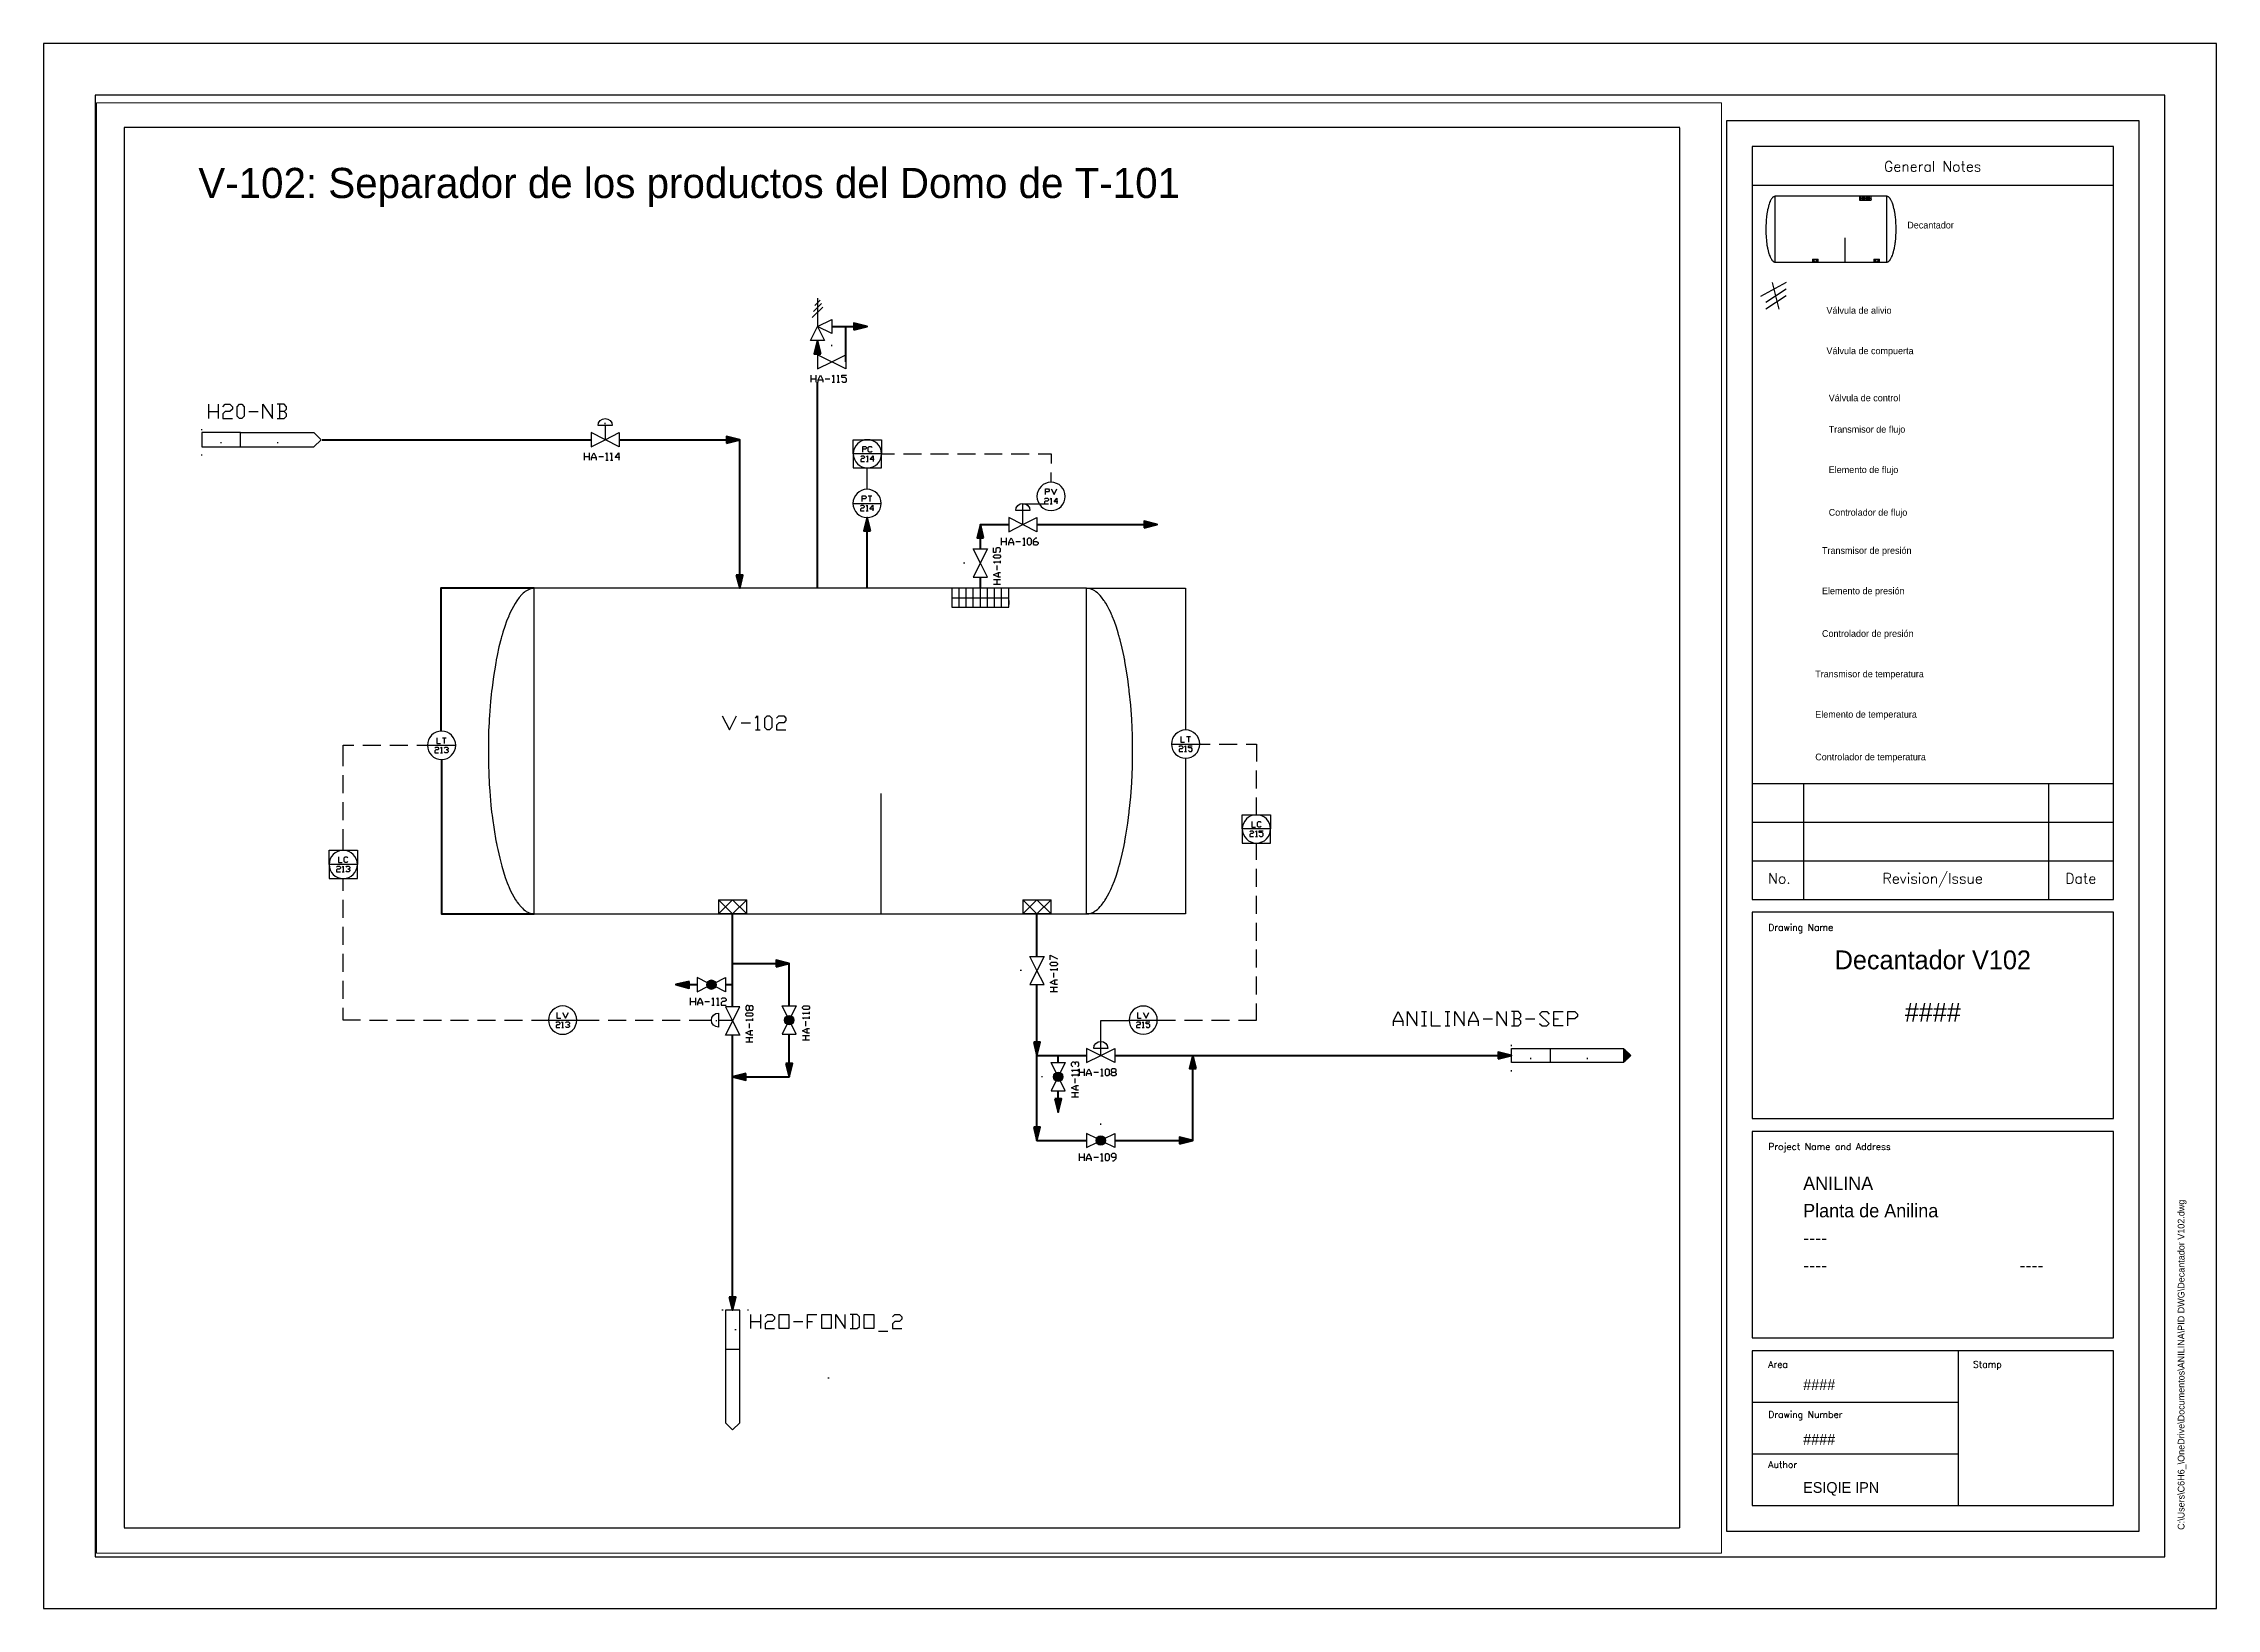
# Paper-space layout 'PID ISO A1 Title Block' of a CAD drawing. Header units: millimetres. Extents: x 0 to 807, y 0 to 581.
# The model-space entities are those that its viewports show. They can reach past a viewport. Long polylines and large blocks are cut down to what shows.
import ezdxf
from ezdxf.enums import TextEntityAlignment as Align

# ---------------------------------------------------------------- set-up
doc = ezdxf.new("R2010")
doc.units = ezdxf.units.MM
doc.linetypes.add('HIDDEN2', pattern=[0.1875, 0.125, -0.0625])
doc.layers.add('no plot', color=41, linetype='HIDDEN2', plot=False)
for name, color, linetype in [('PDF_Geometry', 7, 'Continuous'), ('PDF_Solid Fills', 7, 'Continuous'), ('Title Block', 7, 'Continuous')]:
    doc.layers.add(name, color=color, linetype=linetype)
doc.styles.add('Roman', font='romans')

psp = doc.layouts.new('PID ISO A1 Title Block')

# ---------------------------------------------------------------- texts
at = {"attachment_point": 1}
for s, width, gutter_width, insert, char_height in [('V-102: Separador de los productos del Domo de T-101', 839.5981, 55.97, (57.5, 535), 11.1946), ('Decantador', 62.9616, 12.5, (692, 515), 2.5), ('Válvula de alivio', 62.9616, 12.5, (662, 483.33), 2.5), ('Válvula de compuerta', 62.9616, 12.5, (662, 468.33), 2.5), ('Válvula de control', 62.9616, 12.5, (662.83, 450.83), 2.5), ('Transmisor de flujo', 62.9616, 12.5, (662.83, 439.17), 2.5), ('Elemento de flujo', 62.9616, 12.5, (662.83, 424.17), 2.5), ('Controlador de flujo', 62.9616, 12.5, (662.83, 408.33), 2.5), ('Transmisor de presión', 62.9616, 12.5, (660.33, 394.17), 2.5), ('Elemento de presión', 62.9616, 12.5, (660.33, 379.17), 2.5), ('Controlador de presión', 62.9616, 12.5, (660.33, 363.33), 2.5), ('Transmisor de temperatura', 62.9616, 12.5, (657.83, 348.33), 2.5), ('Elemento de temperatura', 62.9616, 12.5, (657.83, 333.33), 2.5), ('Controlador de temperatura', 62.9616, 12.5, (657.83, 317.5), 2.5)]:
    psp.add_mtext_dynamic_manual_height_columns(s, width=width, gutter_width=gutter_width, heights=[0], dxfattribs=dict(at, insert=insert, char_height=char_height))
at = {"insert": (792.43, 29.21), "char_height": 2.5, "attachment_point": 1, "rotation": 90}
psp.add_mtext('C:\\\\Users\\\\C6H6_\\\\OneDrive\\\\Documentos\\\\ANILINA\\\\PID DWG\\\\Decantador V102.dwg', dxfattribs=at)
at = {"layer": 'Title Block'}
for s, insert, char_height, attachment_point in [('Decantador V102', (701.49, 244.39), 7, 2), ('ANILINA', (653.34, 160.41), 5, 1), ('Planta de Anilina', (653.34, 150.28), 5, 1), ('----', (653.34, 140.16), 5, 1), ('----', (653.34, 130.03), 5, 1), ('----', (733.69, 130.03), 5, 1), ('####', (653.34, 85.11), 4, 1), ('####', (653.34, 64.85), 4, 1), ('ESIQIE IPN', (653.34, 46.96), 4, 1)]:
    psp.add_mtext(s, dxfattribs=dict(at, insert=insert, char_height=char_height, attachment_point=attachment_point))
at = {"layer": 'Title Block', "insert": (701.49, 224.96), "char_height": 7, "width": 88.204, "attachment_point": 2}
psp.add_mtext('####', dxfattribs=at)

msp = doc.modelspace()

# ---------------------------------------------------------------- blocks, each defined once
blk = doc.blocks.new('PID ISO A1 titleblock')
for p, q in [((806.83, 581.21), (0, 581.21)), ((0, 581.21), (0, 0)), ((806.83, 0), (806.83, 581.21)), ((787.68, 562.06), (19.15, 562.06)), ((19.15, 562.06), (19.15, 19.15)), ((787.68, 19.15), (787.68, 562.06)), ((778.1, 552.48), (624.89, 552.48)), ((624.89, 552.48), (624.89, 28.73)), ((778.1, 28.73), (778.1, 552.48)), ((768.52, 542.91), (634.46, 542.91)), ((634.46, 542.91), (634.46, 263.33)), ((768.52, 263.33), (768.52, 542.91)), ((634.46, 528.54), (768.52, 528.54)), ((634.46, 306.43), (768.52, 306.43)), ((653.61, 263.33), (653.61, 306.43)), ((744.58, 263.33), (744.58, 306.43)), ((634.46, 292.06), (768.52, 292.06)), ((634.46, 277.7), (768.52, 277.7)), ((634.46, 263.33), (768.52, 263.33)), ((768.52, 258.55), (634.46, 258.55)), ((634.46, 258.55), (634.46, 181.94)), ((768.52, 181.94), (768.52, 258.55)), ((634.46, 181.94), (768.52, 181.94)), ((768.52, 177.15), (634.46, 177.15)), ((634.46, 177.15), (634.46, 100.55)), ((768.52, 100.55), (768.52, 177.15)), ((634.46, 100.55), (768.52, 100.55)), ((768.52, 95.76), (634.46, 95.76)), ((634.46, 95.76), (634.46, 38.3)), ((711.07, 38.3), (711.07, 95.76)), ((768.52, 38.3), (768.52, 95.76)), ((634.46, 76.61), (711.07, 76.61)), ((634.46, 57.45), (711.07, 57.45)), ((634.46, 38.3), (768.52, 38.3)), ((624.89, 28.73), (778.1, 28.73)), ((19.15, 19.15), (787.68, 19.15)), ((0, 0), (806.83, 0))]:
    blk.add_line(p, q)
at = {"style": 'Roman'}
for s, height, p in [('General Notes', 3.8303, (701.43, 535.55)), ('No.', 3.83, (644.56, 271.13)), ('Revision/Issue', 3.8303, (701.43, 271.13)), ('Date', 3.83, (756.41, 271.13))]:
    blk.add_text(s, height=height, dxfattribs=at).set_placement(p, align=Align.MIDDLE_CENTER)
for s, height, p in [('Drawing Name', 2.4897, (640.42, 251.69)), ('Project Name and Address', 2.4897, (640.42, 170.3)), ('Area', 2.49, (640.42, 89.42)), ('Stamp', 2.49, (716.43, 89.42)), ('Drawing Number', 2.4897, (640.42, 70.82)), ('Author', 2.49, (640.42, 52.21))]:
    blk.add_text(s, height=height, dxfattribs=at).set_placement(p)

# ---------------------------------------------------------------- linework, layer by layer
at = {"layer": 'no plot'}
msp.add_lwpolyline([(0, 0), (577.5, 0), (577.5, 520), (0, 520)], close=True, dxfattribs=at)
at = {"layer": 'PDF_Geometry', "color": 6, "lineweight": 25}
for points in [[(257.38, 456.63), (257.38, 446.13), (262.68, 448.76), (262.68, 443.5), (257.38, 446.13), (260.01, 440.88), (254.75, 440.88), (257.38, 446.13)], [(259.38, 453.34), (255.42, 449.38)], [(258.89, 454.63), (255.91, 451.65)], [(258.4, 455.88), (256.4, 453.87)], [(273.45, 397.75), (273.8, 398.11), (274.52, 398.11), (274.87, 397.75), (274.87, 397.44), (274.52, 397.08), (273.8, 397.08), (273.45, 396.73), (273.45, 396.01), (274.87, 396.01)], [(274.16, 399.49), (274.16, 401.58), (275.23, 401.58), (275.58, 401.22), (275.58, 400.91), (275.23, 400.55), (274.16, 400.55)], [(275.58, 397.75), (275.94, 398.11), (275.94, 396.01)], [(275.58, 396.01), (276.25, 396.01)], [(277.68, 399.84), (277.32, 399.49), (276.61, 399.49), (276.25, 399.84), (276.25, 401.22), (276.61, 401.58), (277.32, 401.58), (277.68, 401.22)], [(278.39, 396.73), (276.96, 396.73), (278.03, 398.11), (278.03, 396.01)], [(289.29, 398.82), (295.97, 398.82)], [(299.31, 398.82), (305.98, 398.82)], [(309.32, 398.82), (316, 398.82)], [(319.34, 398.82), (326.01, 398.82)], [(329.35, 398.82), (336.03, 398.82)], [(339.36, 398.82), (344.13, 398.82), (344.13, 395.21)], [(275.81, 385.64), (275.81, 393.57)], [(344.13, 388.27), (344.13, 391.87)], [(273.36, 379.37), (273.71, 379.72), (274.38, 379.72), (274.74, 379.37), (274.74, 379.01), (274.38, 378.66), (273.71, 378.66), (273.36, 378.3), (273.36, 377.63), (274.74, 377.63)], [(274.03, 381.1), (274.03, 383.2), (275.09, 383.2), (275.45, 382.84), (275.45, 382.48), (275.09, 382.13), (274.03, 382.13)], [(275.45, 379.37), (275.81, 379.72), (275.81, 377.63)], [(276.16, 383.2), (277.54, 383.2)], [(276.83, 383.2), (276.83, 381.1)], [(278.25, 378.3), (276.83, 378.3), (277.9, 379.72), (277.9, 377.63)], [(333.62, 372.51), (333.62, 380.26), (342.04, 380.26)], [(341.68, 381.99), (342.04, 382.35), (342.75, 382.35), (343.1, 381.99), (343.1, 381.64), (342.75, 381.28), (342.04, 381.28), (341.68, 380.93), (341.68, 380.26), (343.1, 380.26)], [(342.04, 383.73), (342.04, 385.82), (343.1, 385.82), (343.46, 385.46), (343.46, 385.11), (343.1, 384.75), (342.04, 384.75)], [(343.77, 381.99), (344.13, 382.35), (344.13, 380.26)], [(343.77, 380.26), (344.48, 380.26)], [(344.13, 385.82), (345.2, 383.73), (346.26, 385.82)], [(346.58, 380.93), (345.2, 380.93), (346.26, 382.35), (346.26, 380.26)], [(275.45, 377.63), (276.16, 377.63)], [(357.3, 348.88), (394.07, 348.88), (394.07, 296.31)], [(81.3, 282.78), (81.3, 290.57), (85.22, 290.57)], [(88.56, 290.57), (95.24, 290.57)], [(98.57, 290.57), (105.25, 290.57)], [(116.02, 293.33), (116.02, 291.24), (117.45, 291.24)], [(118.16, 293.33), (119.54, 293.33)], [(118.83, 293.33), (118.83, 291.24)], [(392.33, 293.82), (392.33, 291.73), (393.71, 291.73)], [(394.42, 293.82), (395.85, 293.82)], [(395.13, 293.82), (395.13, 291.73)], [(406.53, 291.02), (413.2, 291.02)], [(416.54, 291.02), (420.37, 291.02), (420.37, 284.56)], [(115.35, 289.5), (115.71, 289.86), (116.38, 289.86), (116.73, 289.5), (116.73, 289.19), (116.38, 288.84), (115.71, 288.84), (115.35, 288.48), (115.35, 287.77), (116.73, 287.77)], [(117.45, 289.5), (117.8, 289.86), (117.8, 287.77)], [(117.45, 287.77), (118.16, 287.77)], [(118.83, 289.5), (119.18, 289.86), (119.89, 289.86), (120.25, 289.5), (120.25, 289.19), (119.89, 288.84), (119.54, 288.84)], [(119.89, 288.84), (120.25, 288.48), (120.25, 288.12), (119.89, 287.77), (119.18, 287.77), (118.83, 288.12)], [(394.07, 285.77), (394.07, 227.95), (357.3, 227.95)], [(391.62, 289.99), (391.97, 290.35), (392.69, 290.35), (393.04, 289.99), (393.04, 289.64), (392.69, 289.28), (391.97, 289.28), (391.62, 288.97), (391.62, 288.26), (393.04, 288.26)], [(393.71, 289.99), (394.07, 290.35), (394.07, 288.26)], [(393.71, 288.26), (394.42, 288.26)], [(395.13, 288.61), (395.49, 288.26), (396.2, 288.26), (396.51, 288.61), (396.51, 289.28), (396.2, 289.64), (395.13, 289.64), (395.13, 290.35), (396.51, 290.35)], [(81.3, 272.77), (81.3, 279.45)], [(420.37, 274.55), (420.37, 281.23)], [(81.3, 262.76), (81.3, 269.43)], [(420.37, 264.76), (420.37, 271.21)], [(81.3, 251.63), (81.3, 259.42)], [(417.92, 258.48), (418.28, 258.79), (418.95, 258.79), (419.3, 258.48), (419.3, 258.13), (418.95, 257.77), (418.28, 257.77), (417.92, 257.41), (417.92, 256.7), (419.3, 256.7)], [(418.59, 262.27), (418.59, 260.17), (420.01, 260.17)], [(420.01, 258.48), (420.37, 258.79), (420.37, 256.7)], [(422.11, 260.53), (421.75, 260.17), (421.08, 260.17), (420.73, 260.53), (420.73, 261.91), (421.08, 262.27), (421.75, 262.27), (422.11, 261.91)], [(421.39, 257.06), (421.75, 256.7), (422.46, 256.7), (422.82, 257.06), (422.82, 257.77), (422.46, 258.13), (421.39, 258.13), (421.39, 258.79), (422.82, 258.79)], [(420.01, 256.7), (420.73, 256.7)], [(420.37, 248.07), (420.37, 254.25)], [(78.86, 245.31), (79.21, 245.66), (79.88, 245.66), (80.24, 245.31), (80.24, 244.95), (79.88, 244.6), (79.21, 244.6), (78.86, 244.28), (78.86, 243.57), (80.24, 243.57)], [(79.52, 249.14), (79.52, 247.04), (80.95, 247.04)], [(80.95, 245.31), (81.3, 245.66), (81.3, 243.57)], [(80.95, 243.57), (81.66, 243.57)], [(83.04, 247.4), (82.68, 247.04), (81.97, 247.04), (81.66, 247.4), (81.66, 248.78), (81.97, 249.14), (82.68, 249.14), (83.04, 248.78)], [(82.33, 245.31), (82.68, 245.66), (83.4, 245.66), (83.75, 245.31), (83.75, 244.95), (83.4, 244.6), (83.04, 244.6)], [(83.4, 244.6), (83.75, 244.28), (83.75, 243.93), (83.4, 243.57), (82.68, 243.57), (82.33, 243.93)], [(420.37, 238.05), (420.37, 244.73)], [(81.3, 236.5), (81.3, 241.08)], [(420.37, 228.04), (420.37, 234.71)], [(81.3, 226.48), (81.3, 233.16)], [(81.3, 216.47), (81.3, 223.14)], [(420.37, 218.02), (420.37, 224.7)], [(81.3, 206.45), (81.3, 213.13)], [(420.37, 208.01), (420.37, 214.69)], [(81.3, 196.44), (81.3, 203.11)], [(420.37, 198), (420.37, 204.67)], [(420.37, 188.51), (420.37, 194.66)], [(87.71, 188.51), (81.3, 188.51), (81.3, 193.1)], [(91.05, 188.51), (97.73, 188.51)], [(101.07, 188.51), (107.74, 188.51)], [(111.08, 188.51), (117.76, 188.51)], [(121.1, 188.51), (127.77, 188.51)], [(131.11, 188.51), (137.79, 188.51)], [(141.12, 188.51), (147.8, 188.51)], [(151.14, 188.51), (157.5, 188.51), (168.05, 188.51)], [(160.31, 187.49), (160.66, 187.85), (161.38, 187.85), (161.73, 187.49), (161.73, 187.14), (161.38, 186.78), (160.66, 186.78), (160.31, 186.42), (160.31, 185.76), (161.73, 185.76)], [(160.66, 191.32), (160.66, 189.23), (162.09, 189.23)], [(162.44, 187.49), (162.76, 187.85), (162.76, 185.76)], [(162.44, 185.76), (163.11, 185.76)], [(162.76, 191.32), (163.82, 189.23), (164.89, 191.32)], [(163.82, 187.49), (164.18, 187.85), (164.89, 187.85), (165.25, 187.49), (165.25, 187.14), (164.89, 186.78), (164.54, 186.78)], [(164.89, 186.78), (165.25, 186.42), (165.25, 186.11), (164.89, 185.76), (164.18, 185.76), (163.82, 186.11)], [(168.05, 188.51), (176.33, 188.51)], [(179.67, 188.51), (186.34, 188.51)], [(189.68, 188.51), (196.36, 188.51)], [(199.7, 188.51), (206.37, 188.51)], [(209.71, 188.51), (217.99, 188.51)], [(362.55, 175.38), (362.55, 188.38), (373.06, 188.38)], [(375.86, 187.49), (376.22, 187.85), (376.89, 187.85), (377.24, 187.49), (377.24, 187.14), (376.89, 186.78), (376.22, 186.78), (375.86, 186.42), (375.86, 185.76), (377.24, 185.76)], [(376.22, 191.32), (376.22, 189.23), (377.6, 189.23)], [(377.95, 187.49), (378.31, 187.85), (378.31, 185.76)], [(377.95, 185.76), (378.67, 185.76)], [(378.31, 191.32), (379.38, 189.23), (380.4, 191.32)], [(379.38, 186.11), (379.69, 185.76), (380.4, 185.76), (380.76, 186.11), (380.76, 186.78), (380.4, 187.14), (379.38, 187.14), (379.38, 187.85), (380.76, 187.85)], [(393.62, 188.51), (400.3, 188.51)], [(403.64, 188.51), (410.31, 188.51)], [(413.65, 188.51), (420.37, 188.51)]]:
    msp.add_lwpolyline(points, dxfattribs=at)
at = {"layer": 'PDF_Geometry', "color": 150, "lineweight": 50, "true_color": 0x007fff}
for points in [[(262.68, 446.13), (270.91, 446.13)], [(267.93, 432.96), (267.93, 446.13)], [(257.38, 348.88), (257.38, 425.43)], [(73.43, 404.07), (173.3, 404.07)], [(183.81, 404.07), (223.6, 404.07)], [(228.49, 353.73), (228.49, 404.07)], [(317.87, 372.51), (328.37, 372.51)], [(338.88, 372.51), (378.67, 372.51)], [(275.81, 348.88), (275.81, 370.24)], [(317.87, 363.52), (317.87, 367.62)], [(317.87, 348.88), (317.87, 352.97)], [(225.87, 193.46), (225.87, 227.95)], [(338.88, 212.19), (338.88, 227.95)], [(225.87, 209.57), (241.98, 209.57)], [(246.88, 193.77), (246.88, 209.57)], [(209.71, 201.69), (212.74, 201.69)], [(223.24, 201.69), (225.87, 201.69)], [(338.88, 180.28), (338.88, 201.69)], [(225.87, 85.66), (225.87, 182.95)], [(246.88, 172.4), (246.88, 183.26)], [(338.88, 148.72), (338.88, 175.38)], [(338.88, 175.38), (357.3, 175.38)], [(346.75, 172.76), (346.75, 175.38)], [(367.81, 175.38), (510.1, 175.38)], [(396.69, 143.83), (396.69, 170.49)], [(230.76, 167.51), (246.88, 167.51)], [(346.75, 159.23), (346.75, 162.25)], [(338.88, 143.83), (357.3, 143.83)], [(367.81, 143.83), (391.84, 143.83)]]:
    msp.add_lwpolyline(points, dxfattribs=at)
at = {"layer": 'PDF_Geometry', "lineweight": 50}
for points in [[(270.91, 444.88), (275.81, 446.13), (270.91, 447.33)], [(258.63, 435.98), (257.38, 440.88), (256.18, 435.98)], [(223.6, 402.82), (228.49, 404.07), (223.6, 405.27)], [(319.07, 367.62), (317.87, 372.51), (316.62, 367.62)], [(378.67, 371.31), (383.56, 372.51), (378.67, 373.76)], [(227.25, 353.73), (228.49, 348.88), (229.7, 353.73)], [(241.98, 208.32), (246.88, 209.57), (241.98, 210.77)], [(209.71, 202.89), (204.82, 201.69), (209.71, 200.44)], [(337.67, 180.28), (338.88, 175.38), (340.12, 180.28)], [(245.67, 172.4), (246.88, 167.51), (248.12, 172.4)], [(397.94, 170.49), (396.69, 175.38), (395.49, 170.49)], [(510.1, 174.18), (515, 175.38), (510.1, 176.59)], [(230.76, 168.71), (225.87, 167.51), (230.76, 166.26)], [(345.55, 159.23), (346.75, 154.38), (348, 159.23)], [(337.67, 148.72), (338.88, 143.83), (340.12, 148.72)], [(391.84, 142.63), (396.69, 143.83), (391.84, 145.07)], [(224.62, 85.66), (225.87, 80.76), (227.07, 85.66)]]:
    msp.add_lwpolyline(points, close=True, dxfattribs=at)
at = {"layer": 'PDF_Geometry', "lineweight": 25}
for points in [[(262.68, 438.79), (262.68, 439.23)], [(254.98, 425.43), (254.98, 428.06)], [(256.76, 428.06), (256.76, 425.43)], [(257.6, 425.43), (257.6, 426.28), (258.49, 428.06), (259.38, 426.28), (259.38, 425.43)], [(262.85, 427.61), (263.3, 428.06), (263.3, 425.43)], [(264.64, 427.61), (265.08, 428.06), (265.08, 425.43)], [(266.37, 425.83), (266.82, 425.43), (267.71, 425.43), (268.15, 425.83), (268.15, 426.72), (267.71, 427.17), (266.37, 427.17), (266.37, 428.06), (268.15, 428.06)], [(254.98, 426.72), (256.76, 426.72)], [(257.6, 426.28), (259.38, 426.28)], [(260.23, 426.72), (262.01, 426.72)], [(262.85, 425.43), (263.74, 425.43)], [(264.64, 425.43), (265.53, 425.43)], [(31.37, 411.95), (31.37, 417.2)], [(31.37, 414.57), (34.84, 414.57)], [(34.84, 417.2), (34.84, 411.95)], [(36.62, 416.31), (37.46, 417.2), (39.24, 417.2), (40.13, 416.31), (40.13, 415.46), (39.24, 414.57), (37.46, 414.57), (36.62, 413.68), (36.62, 411.95), (40.13, 411.95)], [(46.23, 414.57), (49.75, 414.57)], [(51.48, 411.95), (51.48, 417.2), (55, 411.95), (55, 417.2)], [(59.41, 414.57), (60.25, 415.46), (60.25, 416.31), (59.41, 417.2), (56.78, 417.2)], [(56.78, 411.95), (59.41, 411.95), (60.25, 412.84), (60.25, 413.68), (59.41, 414.57), (57.63, 414.57)], [(57.63, 417.2), (57.63, 411.95)], [(28.74, 407.59), (28.74, 407.99)], [(43.16, 401.44), (70.44, 401.44), (73.07, 404.07), (70.44, 406.7)], [(43.16, 406.7), (70.44, 406.7)], [(178.56, 409.86), (178.56, 410.3)], [(178.6, 409.46), (178.56, 409.46), (178.56, 404.07)], [(28.74, 398.15), (28.74, 398.6)], [(35.95, 402.73), (35.95, 403.18)], [(56.96, 402.73), (56.96, 403.18)], [(170.9, 396.5), (170.9, 399.13)], [(170.9, 397.84), (172.64, 397.84)], [(172.64, 399.13), (172.64, 396.5)], [(173.53, 396.5), (173.53, 397.39), (174.37, 399.13), (175.26, 397.39), (175.26, 396.5)], [(173.53, 397.39), (175.26, 397.39)], [(176.15, 397.84), (177.89, 397.84)], [(178.78, 398.68), (179.22, 399.13), (179.22, 396.5)], [(178.78, 396.5), (179.62, 396.5)], [(180.51, 398.68), (180.96, 399.13), (180.96, 396.5)], [(180.51, 396.5), (181.4, 396.5)], [(184.03, 397.39), (182.25, 397.39), (183.59, 399.13), (183.59, 396.5)], [(333.62, 378.34), (333.62, 378.74)], [(333.62, 372.51), (333.62, 378.34)], [(324.99, 362.19), (325.39, 362.63), (325.39, 363.52), (324.99, 363.92), (324.1, 363.92), (323.65, 363.52), (323.65, 362.19), (322.76, 362.19), (322.76, 363.92)], [(325.75, 364.95), (325.75, 367.57)], [(325.75, 366.28), (327.48, 366.28)], [(327.48, 367.57), (327.48, 364.95)], [(328.37, 364.95), (328.37, 365.84), (329.26, 367.57), (330.11, 365.84), (330.11, 364.95)], [(328.37, 365.84), (330.11, 365.84)], [(331, 366.28), (332.73, 366.28)], [(333.62, 367.17), (334.07, 367.57), (334.07, 364.95)], [(333.62, 364.95), (334.51, 364.95)], [(337.58, 366.28), (338.88, 366.28), (339.32, 365.84), (339.32, 365.39), (338.88, 364.95), (337.99, 364.95), (337.58, 365.39), (337.58, 366.73), (338.43, 367.57), (338.88, 367.57)], [(312.04, 358.23), (311.59, 358.23)], [(323.21, 358.23), (322.76, 358.67), (325.39, 358.67)], [(324.1, 355.6), (324.1, 357.38)], [(325.39, 358.23), (325.39, 359.12)], [(152.25, 227.95), (152.25, 348.88)], [(328.37, 348.88), (307.32, 348.88)], [(307.32, 348.88), (307.32, 341.85), (328.37, 341.85), (328.37, 348.88)], [(309.99, 341.85), (309.99, 348.88)], [(312.62, 341.85), (312.62, 348.88)], [(315.24, 341.85), (315.24, 348.88)], [(317.87, 341.85), (317.87, 348.88)], [(320.49, 341.85), (320.49, 348.88)], [(325.39, 352.97), (324.54, 352.97), (322.76, 353.86), (324.54, 354.75), (325.39, 354.75)], [(322.76, 352.13), (325.39, 352.13)], [(325.39, 350.35), (322.76, 350.35)], [(323.12, 341.85), (323.12, 348.88)], [(324.1, 350.35), (324.1, 352.13)], [(324.54, 352.97), (324.54, 354.75)], [(325.75, 341.85), (325.75, 348.88)], [(357.3, 227.95), (358.15, 228.04), (359.04, 228.26), (359.88, 228.66), (360.33, 228.93), (360.51, 229.06), (360.77, 229.24), (361.31, 229.64), (361.84, 230.13), (362.33, 230.66), (362.82, 231.24), (363.76, 232.49), (363.93, 232.71), (364.11, 232.98), (364.42, 233.51), (365.09, 234.63), (365.67, 235.78), (366.29, 236.98), (366.56, 237.61), (366.69, 237.92), (366.74, 238.1), (366.83, 238.32), (367.63, 240.28), (368.34, 242.37), (369.01, 244.46), (369.32, 245.53), (369.36, 245.66), (369.41, 245.89), (369.54, 246.24), (369.72, 247.04), (370.52, 250.2), (371.23, 253.41), (371.37, 254.21), (371.46, 254.65), (371.5, 254.83), (371.54, 255.1), (371.9, 257.24), (372.61, 261.6), (372.88, 263.78), (373.01, 264.89), (373.1, 265.47), (373.15, 266.09), (373.68, 271.39), (374.04, 276.73), (374.3, 282.56), (374.35, 288.39), (374.3, 294.27), (374.04, 300.1), (373.68, 305.44), (373.15, 310.69), (373.1, 311.36), (373.01, 311.94), (372.88, 313.05), (372.61, 315.23), (371.9, 319.55), (371.54, 321.68), (371.5, 321.95), (371.46, 322.17), (371.37, 322.57), (371.23, 323.42), (370.52, 326.62), (369.72, 329.78), (369.54, 330.54), (369.41, 330.94), (369.36, 331.12), (369.32, 331.25), (369.01, 332.37), (368.34, 334.46), (367.63, 336.51), (366.83, 338.51), (366.74, 338.73), (366.69, 338.86), (366.56, 339.18), (366.29, 339.84), (365.67, 341.05), (365.09, 342.2), (364.42, 343.32), (364.11, 343.85), (363.93, 344.12), (363.76, 344.34), (362.82, 345.59), (362.33, 346.16), (361.84, 346.65), (361.31, 347.14), (360.77, 347.59), (360.51, 347.77), (360.33, 347.9), (359.88, 348.17), (359.04, 348.52), (358.15, 348.79), (357.3, 348.88)], [(307.32, 345.36), (328.37, 345.36)], [(328.37, 344.38), (328.37, 342.83)], [(222.04, 301.57), (224.67, 296.31), (227.29, 301.57)], [(229.03, 298.94), (232.54, 298.94)], [(234.32, 300.68), (235.17, 301.57), (235.17, 296.31)], [(242.2, 300.68), (243.05, 301.57), (244.83, 301.57), (245.67, 300.68), (245.67, 299.79), (244.83, 298.94), (243.05, 298.94), (242.2, 298.05), (242.2, 296.31), (245.67, 296.31)], [(234.32, 296.31), (236.06, 296.31)], [(281.06, 227.95), (281.06, 272.64)], [(220.62, 233.2), (231.12, 233.2)], [(231.12, 227.95), (225.87, 227.95), (220.62, 233.2), (220.62, 227.95), (225.87, 233.2), (231.12, 227.95), (231.12, 233.2), (225.87, 227.95)], [(225.87, 227.95), (220.62, 227.95)], [(281.06, 227.95), (281.06, 227.99)], [(333.62, 233.2), (344.13, 233.2)], [(344.13, 227.95), (338.88, 227.95), (333.62, 233.2), (333.62, 227.95), (338.88, 233.2), (344.13, 227.95), (344.13, 233.2), (338.88, 227.95)], [(338.88, 227.95), (333.62, 227.95)], [(343.82, 210.86), (343.82, 212.64), (346.44, 211.3)], [(216.79, 202.27), (212.74, 204.32), (212.74, 199.02), (216.79, 201.07)], [(219.15, 202.27), (223.24, 204.32), (223.24, 199.02), (219.15, 201.07)], [(333.09, 206.94), (332.64, 206.94)], [(344.26, 206.94), (343.82, 207.34), (346.44, 207.34)], [(346.44, 201.69), (345.55, 201.69), (343.82, 202.54), (345.55, 203.43), (346.44, 203.43)], [(345.11, 204.32), (345.11, 206.05)], [(345.55, 201.69), (345.55, 203.43)], [(346.44, 206.94), (346.44, 207.79)], [(210.29, 194.12), (210.29, 196.75)], [(210.29, 195.41), (212.07, 195.41)], [(212.07, 196.75), (212.07, 194.12)], [(212.92, 194.12), (212.92, 194.97), (213.81, 196.75), (214.7, 194.97), (214.7, 194.12)], [(212.92, 194.97), (214.7, 194.97)], [(215.54, 195.41), (217.32, 195.41)], [(218.21, 196.3), (218.61, 196.75), (218.61, 194.12)], [(218.21, 194.12), (219.06, 194.12)], [(219.95, 196.3), (220.39, 196.75), (220.39, 194.12)], [(219.95, 194.12), (220.84, 194.12)], [(221.68, 196.3), (222.13, 196.75), (223.02, 196.75), (223.46, 196.3), (223.46, 195.86), (223.02, 195.41), (222.13, 195.41), (221.68, 194.97), (221.68, 194.12), (223.46, 194.12)], [(233.43, 192.57), (232.99, 192.12), (232.54, 192.12), (232.1, 192.57), (232.1, 193.46), (231.65, 193.9), (231.21, 193.9), (230.81, 193.46), (230.81, 192.57), (231.21, 192.12), (231.65, 192.12), (232.1, 192.57)], [(232.1, 193.46), (232.54, 193.9), (232.99, 193.9), (233.43, 193.46), (233.43, 192.57)], [(246.3, 189.72), (244.25, 193.77), (249.5, 193.77), (247.45, 189.72)], [(343.82, 200.8), (346.44, 200.8)], [(346.44, 199.02), (343.82, 199.02)], [(345.11, 199.02), (345.11, 200.8)], [(220.04, 188.2), (219.64, 188.2)], [(220.62, 188.51), (220.62, 188.47), (226, 188.47)], [(231.21, 188.2), (230.81, 188.65), (233.43, 188.65)], [(232.1, 185.58), (232.1, 187.31)], [(233.43, 188.2), (233.43, 189.09)], [(246.3, 187.36), (244.25, 183.26), (249.5, 183.26), (247.45, 187.36)], [(252.26, 190.7), (251.82, 191.14), (254.44, 191.14)], [(252.26, 188.96), (251.82, 189.41), (254.44, 189.41)], [(253.11, 186.33), (253.11, 188.07)], [(254.44, 190.7), (254.44, 191.59)], [(254.44, 188.96), (254.44, 189.85)], [(471.2, 186.42), (471.2, 188.16), (472.93, 191.68), (474.67, 188.16), (474.67, 186.42)], [(471.2, 188.16), (474.67, 188.16)], [(476.45, 186.42), (476.45, 191.68), (479.97, 186.42), (479.97, 191.68)], [(481.7, 191.68), (483.44, 191.68)], [(481.7, 186.42), (483.44, 186.42)], [(482.59, 191.68), (482.59, 186.42)], [(485.22, 191.68), (485.22, 186.42), (488.69, 186.42)], [(490.47, 191.68), (492.21, 191.68)], [(490.47, 186.42), (492.21, 186.42)], [(491.32, 191.68), (491.32, 186.42)], [(493.99, 186.42), (493.99, 191.68), (497.46, 186.42), (497.46, 191.68)], [(499.24, 186.42), (499.24, 188.16), (500.98, 191.68), (502.71, 188.16), (502.71, 186.42)], [(499.24, 188.16), (502.71, 188.16)], [(504.49, 189.05), (507.96, 189.05)], [(509.74, 186.42), (509.74, 191.68), (513.26, 186.42), (513.26, 191.68)], [(517.62, 189.05), (518.51, 189.89), (518.51, 190.78), (517.62, 191.68), (515, 191.68)], [(515, 186.42), (517.62, 186.42), (518.51, 187.27), (518.51, 188.16), (517.62, 189.05), (515.89, 189.05)], [(515.89, 191.68), (515.89, 186.42)], [(520.25, 189.05), (523.76, 189.05)], [(525.5, 187.27), (526.39, 186.42), (528.13, 186.42), (529.02, 187.27), (525.5, 190.78), (526.39, 191.68), (528.13, 191.68), (529.02, 190.78)], [(534.27, 186.42), (530.75, 186.42), (530.75, 191.68), (534.27, 191.68)], [(530.75, 189.05), (532.53, 189.05)], [(536, 186.42), (536, 191.68), (538.63, 191.68), (539.52, 190.78), (539.52, 189.89), (538.63, 189.05), (536, 189.05)], [(233.43, 182.95), (232.54, 182.95), (230.81, 183.8), (232.54, 184.69), (233.43, 184.69)], [(230.81, 182.06), (233.43, 182.06)], [(233.43, 180.33), (230.81, 180.33)], [(232.1, 180.33), (232.1, 182.06)], [(232.54, 182.95), (232.54, 184.69)], [(254.44, 183.71), (253.55, 183.71), (251.82, 184.6), (253.55, 185.44), (254.44, 185.44)], [(251.82, 182.82), (254.44, 182.82)], [(254.44, 181.08), (251.82, 181.08)], [(253.11, 181.08), (253.11, 182.82)], [(253.55, 183.71), (253.55, 185.44)], [(362.55, 181.17), (362.55, 181.62)], [(515, 178.9), (515, 179.35)], [(529.46, 178.01), (529.46, 172.76)], [(556.7, 178.01), (556.7, 172.76)], [(556.97, 177.74), (556.97, 173.03)], [(346.17, 168.66), (344.13, 172.76), (349.38, 172.76), (347.38, 168.66)], [(352.14, 171.2), (351.69, 171.65), (351.69, 172.54), (352.14, 172.98), (352.58, 172.98), (353.03, 172.54), (353.03, 172.09)], [(352.14, 169.47), (351.69, 169.91), (354.32, 169.91)], [(353.03, 172.54), (353.43, 172.98), (353.87, 172.98), (354.32, 172.54), (354.32, 171.65), (353.87, 171.2)], [(354.32, 169.47), (354.32, 170.36)], [(354.63, 167.82), (354.63, 170.44)], [(356.41, 170.44), (356.41, 167.82)], [(357.3, 167.82), (357.3, 168.71), (358.15, 170.44), (359.04, 168.71), (359.04, 167.82)], [(362.55, 170), (362.95, 170.44), (362.95, 167.82)], [(366.92, 167.82), (366.47, 168.26), (366.47, 168.71), (366.92, 169.15), (367.81, 169.15), (368.25, 169.6), (368.25, 170), (367.81, 170.44), (366.92, 170.44), (366.47, 170), (366.47, 169.6), (366.92, 169.15)], [(515, 169.47), (515, 169.91)], [(522.21, 174.05), (522.21, 174.49)], [(543.26, 174.05), (543.26, 174.49)], [(557.23, 177.48), (557.23, 173.29)], [(557.5, 177.21), (557.5, 173.56)], [(557.77, 176.94), (557.77, 173.83)], [(558.03, 176.68), (558.03, 174.05)], [(558.3, 176.45), (558.3, 174.32)], [(558.57, 176.19), (558.57, 174.58)], [(558.84, 175.92), (558.84, 174.85)], [(559.06, 175.65), (559.06, 175.12)], [(340.97, 167.51), (340.52, 167.51)], [(346.17, 166.31), (344.13, 162.25), (349.38, 162.25), (347.38, 166.31)], [(352.14, 167.73), (351.69, 168.17), (354.32, 168.17)], [(354.32, 162.48), (353.43, 162.48), (351.69, 163.32), (353.43, 164.21), (354.32, 164.21)], [(351.69, 161.59), (354.32, 161.59)], [(353.03, 165.1), (353.03, 166.84)], [(353.03, 159.85), (353.03, 161.59)], [(353.43, 162.48), (353.43, 164.21)], [(354.32, 167.73), (354.32, 168.58)], [(354.63, 169.15), (356.41, 169.15)], [(357.3, 168.71), (359.04, 168.71)], [(359.93, 169.15), (361.66, 169.15)], [(362.55, 167.82), (363.4, 167.82)], [(367.81, 169.15), (368.25, 168.71), (368.25, 168.26), (367.81, 167.82), (366.92, 167.82)], [(354.32, 159.85), (351.69, 159.85)], [(361.35, 144.45), (357.3, 146.45), (357.3, 141.2), (361.35, 143.25)], [(362.55, 149.66), (362.55, 150.1)], [(363.71, 144.45), (367.81, 146.45), (367.81, 141.2), (363.71, 143.25)], [(354.63, 136.31), (354.63, 138.93)], [(354.63, 137.6), (356.41, 137.6)], [(356.41, 138.93), (356.41, 136.31)], [(357.3, 136.31), (357.3, 137.15), (358.15, 138.93), (359.04, 137.15), (359.04, 136.31)], [(359.93, 137.6), (361.66, 137.6)], [(362.55, 138.49), (362.95, 138.93), (362.95, 136.31)], [(366.92, 136.31), (367.36, 136.31), (368.25, 137.15), (368.25, 138.49), (367.81, 138.93), (366.92, 138.93), (366.47, 138.49), (366.47, 138.04), (366.92, 137.6), (368.25, 137.6)], [(357.3, 137.15), (359.04, 137.15)], [(362.55, 136.31), (363.4, 136.31)], [(222.35, 80.76), (221.91, 80.76)], [(231.79, 80.76), (231.34, 80.76)], [(227.16, 73.55), (226.71, 73.55)], [(232.68, 73.95), (232.68, 79.2)], [(232.68, 76.58), (236.19, 76.58)], [(236.19, 79.2), (236.19, 73.95)], [(237.93, 78.31), (238.82, 79.2), (240.56, 79.2), (241.45, 78.31), (241.45, 77.42), (240.56, 76.58), (238.82, 76.58), (237.93, 75.69), (237.93, 73.95), (241.45, 73.95)], [(248.43, 76.58), (251.95, 76.58)], [(253.69, 73.95), (253.69, 79.2), (257.2, 79.2)], [(253.69, 76.58), (255.47, 76.58)], [(264.23, 73.95), (264.23, 79.2), (267.71, 73.95), (267.71, 79.2)], [(269.49, 73.95), (272.11, 73.95), (273, 74.8), (273, 78.31), (272.11, 79.2), (269.49, 79.2)], [(270.33, 79.2), (270.33, 73.95)], [(279.99, 73.06), (283.51, 73.06)], [(285.24, 78.31), (286.13, 79.2), (287.87, 79.2), (288.76, 78.31), (288.76, 77.42), (287.87, 76.58), (286.13, 76.58), (285.24, 75.69), (285.24, 73.95), (288.76, 73.95)], [(223.24, 66.29), (228.49, 66.29)], [(261.72, 55.56), (261.27, 55.56)]]:
    msp.add_lwpolyline(points, dxfattribs=at)
for points in [[(262.68, 432.96), (267.93, 435.58), (267.93, 430.33), (257.38, 435.58), (257.38, 430.33)], [(42.76, 411.95), (41.87, 412.84), (41.87, 416.31), (42.76, 417.2), (43.61, 417.2), (44.5, 416.31), (44.5, 412.84), (43.61, 411.95)], [(28.74, 406.7), (28.74, 401.44), (43.16, 401.44), (43.16, 406.7)], [(178.56, 404.07), (183.81, 406.7), (183.81, 401.44), (173.3, 406.7), (173.3, 401.44)], [(333.62, 372.51), (338.88, 375.14), (338.88, 369.89), (328.37, 375.14), (328.37, 369.89)], [(317.87, 358.23), (315.24, 363.52), (320.49, 363.52), (315.24, 352.97), (320.49, 352.97)], [(335.8, 364.95), (335.36, 365.39), (335.36, 367.17), (335.8, 367.57), (336.25, 367.57), (336.69, 367.17), (336.69, 365.39), (336.25, 364.95)], [(325.39, 360.45), (324.99, 360.01), (323.21, 360.01), (322.76, 360.45), (322.76, 360.85), (323.21, 361.3), (324.99, 361.3), (325.39, 360.85)], [(140.19, 245.66), (140.81, 243.57), (141.48, 241.52), (142.19, 239.52), (142.59, 238.59), (142.77, 238.1), (142.9, 237.79), (143.44, 236.58), (144.02, 235.43), (144.64, 234.27), (145.31, 233.2), (145.62, 232.71), (145.75, 232.49), (145.89, 232.31), (146.33, 231.69), (147.31, 230.58), (147.8, 230.09), (148.29, 229.6), (148.82, 229.2), (149.05, 229.02), (149.27, 228.88), (150.07, 228.44), (150.92, 228.13), (151.81, 227.99), (152.25, 227.95), (152.3, 227.95), (152.43, 227.95), (152.74, 227.95), (153.99, 227.95), (156.43, 227.95), (161.38, 227.95), (240.07, 227.95), (318.76, 227.95), (338.43, 227.95), (348.27, 227.95), (353.21, 227.95), (355.65, 227.95), (356.86, 227.95), (357.17, 227.95), (357.26, 227.95), (357.3, 227.99), (357.3, 228.08), (357.3, 228.44), (357.3, 251.63), (357.3, 344.47), (357.3, 347.37), (357.3, 348.83), (357.3, 348.88), (357.21, 348.88), (357.03, 348.88), (356.72, 348.88), (356.14, 348.88), (354.9, 348.88), (345.06, 348.88), (325.39, 348.88), (286.04, 348.88), (207.35, 348.88), (168.01, 348.88), (158.17, 348.88), (153.23, 348.88), (152.61, 348.88), (152.3, 348.88), (152.25, 348.88), (152.21, 348.88), (152.07, 348.88), (151.23, 348.75), (150.38, 348.48), (149.54, 348.08), (149.14, 347.86), (148.91, 347.68), (148.65, 347.5), (148.16, 347.05), (147.62, 346.61), (146.64, 345.5), (145.75, 344.25), (145.09, 343.27), (144.46, 342.16), (143.84, 341.05), (143.26, 339.84), (142.99, 339.22), (142.86, 338.91), (142.82, 338.78), (142.73, 338.55), (141.97, 336.64), (141.26, 334.64), (140.59, 332.59), (140.28, 331.52), (140.19, 331.25), (140.19, 331.12), (140.1, 330.94), (139.92, 330.19), (139.12, 327.11), (138.45, 323.95), (138.14, 322.35), (138.05, 321.95), (137.96, 321.42), (137.79, 320.39), (137.07, 316.17), (136.54, 311.89), (136.45, 311.31), (136.36, 310.69), (136.23, 309.4), (136.01, 306.82), (135.61, 301.61), (135.52, 300.32), (135.43, 298.9), (135.29, 296.05), (135.2, 290.35), (135.2, 284.61), (135.38, 278.91), (135.47, 277.49), (135.52, 276.78), (135.52, 276.11), (135.69, 273.53), (136.14, 268.32), (136.41, 265.74), (136.5, 265.11), (136.54, 264.58), (136.67, 263.51), (137.3, 259.28), (138.01, 255.06), (138.05, 254.79), (138.1, 254.61), (138.19, 254.21), (138.32, 253.41), (138.68, 251.85), (139.39, 248.69)], [(238.69, 296.31), (237.8, 297.16), (237.8, 300.68), (238.69, 301.57), (239.58, 301.57), (240.42, 300.68), (240.42, 297.16), (239.58, 296.31)], [(338.88, 206.94), (336.25, 212.19), (341.5, 212.19), (336.25, 201.69), (341.5, 201.69)], [(346.44, 209.12), (346, 208.68), (344.26, 208.68), (343.82, 209.12), (343.82, 209.57), (344.26, 210.01), (346, 210.01), (346.44, 209.57)], [(254.44, 192.92), (254, 192.48), (252.26, 192.48), (251.82, 192.92), (251.82, 193.37), (252.26, 193.77), (254, 193.77), (254.44, 193.37)], [(225.87, 188.2), (228.49, 182.95), (223.24, 182.95), (228.49, 193.46), (223.24, 193.46)], [(233.43, 190.38), (232.99, 189.94), (231.21, 189.94), (230.81, 190.38), (230.81, 190.83), (231.21, 191.27), (232.99, 191.27), (233.43, 190.83)], [(362.55, 175.38), (367.81, 178.01), (367.81, 172.76), (357.3, 178.01), (357.3, 172.76)], [(515, 178.01), (529.46, 178.01), (556.7, 178.01), (559.33, 175.38), (556.7, 172.76), (529.46, 172.76), (515, 172.76)], [(364.73, 167.82), (364.29, 168.26), (364.29, 170), (364.73, 170.44), (365.18, 170.44), (365.62, 170), (365.62, 168.26), (365.18, 167.82)], [(364.73, 136.31), (364.29, 136.71), (364.29, 138.49), (364.73, 138.93), (365.18, 138.93), (365.62, 138.49), (365.62, 136.71), (365.18, 136.31)], [(223.24, 80.76), (223.24, 66.29), (223.24, 39.01), (225.87, 36.39), (228.49, 39.01), (228.49, 66.29), (228.49, 80.76)], [(243.18, 73.95), (243.18, 79.2), (246.7, 79.2), (246.7, 73.95)], [(258.98, 73.95), (258.98, 79.2), (262.45, 79.2), (262.45, 73.95)], [(274.74, 73.95), (274.74, 79.2), (278.25, 79.2), (278.25, 73.95)]]:
    msp.add_lwpolyline(points, close=True, dxfattribs=at)
for points in [[(181.18, 409.32), (175.93, 409.32, -1)], [(336.25, 377.77), (331, 377.77, -1)], [(220.62, 191.14), (220.62, 185.89, -1)], [(365.18, 178.01), (359.93, 178.01, -1)]]:
    msp.add_lwpolyline(points, format="xyb", close=True, dxfattribs=at)
at = {"layer": 'PDF_Geometry', "color": 6, "lineweight": 25}
for points in [[(270.64, 398.82), (270.64, 393.57), (281.19, 393.57), (281.19, 398.82, 1), (270.69, 398.82, 1), (281.19, 398.82), (285.95, 398.82)], [(108.59, 290.57), (112.55, 290.57), (123.05, 290.57, 1), (112.55, 290.57, 1), (123.05, 290.57)], [(388.81, 291.02, 1), (399.32, 291.02, 1), (388.81, 291.02), (399.32, 291.02), (403.19, 291.02)], [(373.06, 188.51, 1), (383.56, 188.51, 1), (373.06, 188.51), (383.56, 188.51), (390.28, 188.51)]]:
    msp.add_lwpolyline(points, format="xyb", dxfattribs=at)
for points in [[(270.64, 398.82), (270.64, 404.07), (281.19, 404.07), (281.19, 398.82)], [(415.12, 259.51), (415.12, 264.76), (425.62, 264.76), (425.62, 259.51)], [(76.05, 246.33), (76.05, 251.63), (86.56, 251.63), (86.56, 246.33)]]:
    msp.add_lwpolyline(points, close=True, dxfattribs=at)
for points in [[(349.38, 383.02, 1), (338.88, 383.02, 1)], [(270.55, 380.39), (281.06, 380.39, 1)], [(415.12, 259.51), (415.12, 254.25), (425.62, 254.25), (425.62, 259.51, 1)], [(76.05, 246.33), (76.05, 241.08), (86.56, 241.08), (86.56, 246.33, 1)], [(168.01, 188.51, 1), (157.5, 188.51, 1)]]:
    msp.add_lwpolyline(points, format="xyb", close=True, dxfattribs=at)
at = {"layer": 'PDF_Geometry', "color": 6, "lineweight": 50}
msp.add_lwpolyline([(277.01, 370.24), (275.81, 375.14), (274.56, 370.24)], close=True, dxfattribs=at)
for points in [[(152.25, 348.88), (117.58, 348.88), (117.58, 295.82)], [(117.8, 285.32), (117.8, 227.95), (152.25, 227.95)]]:
    msp.add_lwpolyline(points, dxfattribs=at)
at = {"layer": 'PDF_Geometry', "lineweight": 25}
for centre in [(217.99, 201.68), (246.89, 188.51), (346.76, 167.5), (362.55, 143.82)]:
    msp.add_circle(centre, 1.74, dxfattribs=at)
at = {"layer": 'PDF_Geometry', "color": 6, "lineweight": 25}
for centre, end in [((275.81, 380.39), 0), ((420.37, 259.51), 360), ((81.3, 246.33), 0)]:
    msp.add_arc(centre, 5.25, 180, end, dxfattribs=at)
at = {"layer": 'PDF_Solid Fills', "transparency": 33554559}
for points in [[(270.91, 447.33), (275.81, 446.13), (270.91, 446.13)], [(270.91, 446.13), (275.81, 446.13), (270.91, 444.88)], [(256.18, 435.98), (257.38, 440.88), (257.38, 435.98)], [(257.38, 435.98), (257.38, 440.88), (258.63, 435.98)], [(223.6, 405.27), (228.49, 404.07), (223.6, 404.07)], [(223.6, 404.07), (228.49, 404.07), (223.6, 402.82)], [(316.62, 367.62), (317.87, 372.51), (317.87, 367.62)], [(317.87, 367.62), (317.87, 372.51), (319.07, 367.62)], [(378.67, 373.76), (383.56, 372.51), (378.67, 372.51)], [(378.67, 372.51), (383.56, 372.51), (378.67, 371.31)], [(228.49, 353.73), (228.49, 348.88), (227.25, 353.73)], [(229.7, 353.73), (228.49, 348.88), (228.49, 353.73)], [(241.98, 210.77), (246.88, 209.57), (241.98, 209.57)], [(209.71, 201.69), (204.82, 201.69), (209.71, 202.89)], [(216.25, 202), (219.73, 201.69), (216.21, 201.69)], [(216.34, 202.31), (219.68, 202), (216.25, 202)], [(216.25, 202), (219.68, 202), (219.73, 201.69)], [(216.48, 202.58), (219.59, 202.31), (216.34, 202.31)], [(216.34, 202.31), (219.59, 202.31), (219.68, 202)], [(216.7, 202.85), (219.46, 202.58), (216.48, 202.58)], [(216.48, 202.58), (219.46, 202.58), (219.59, 202.31)], [(216.92, 203.07), (219.28, 202.85), (216.7, 202.85)], [(216.7, 202.85), (219.28, 202.85), (219.46, 202.58)], [(217.19, 203.25), (219.01, 203.07), (216.92, 203.07)], [(216.92, 203.07), (219.01, 203.07), (219.28, 202.85)], [(217.5, 203.34), (218.75, 203.25), (217.19, 203.25)], [(217.19, 203.25), (218.75, 203.25), (219.01, 203.07)], [(217.81, 203.43), (218.44, 203.34), (217.5, 203.34)], [(217.5, 203.34), (218.44, 203.34), (218.75, 203.25)], [(217.81, 203.43), (218.12, 203.43), (218.44, 203.34)], [(241.98, 209.57), (246.88, 209.57), (241.98, 208.32)], [(209.71, 200.44), (204.82, 201.69), (209.71, 201.69)], [(216.21, 201.69), (219.68, 201.33), (216.25, 201.33)], [(216.21, 201.69), (219.73, 201.69), (219.68, 201.33)], [(216.25, 201.33), (219.59, 201.02), (216.34, 201.02)], [(216.25, 201.33), (219.68, 201.33), (219.59, 201.02)], [(216.34, 201.02), (219.46, 200.75), (216.48, 200.75)], [(216.34, 201.02), (219.59, 201.02), (219.46, 200.75)], [(216.48, 200.75), (219.28, 200.49), (216.7, 200.49)], [(216.48, 200.75), (219.46, 200.75), (219.28, 200.49)], [(216.7, 200.49), (219.01, 200.27), (216.92, 200.27)], [(216.7, 200.49), (219.28, 200.49), (219.01, 200.27)], [(216.92, 200.27), (218.75, 200.09), (217.19, 200.09)], [(216.92, 200.27), (219.01, 200.27), (218.75, 200.09)], [(217.19, 200.09), (218.44, 200), (217.5, 200)], [(217.19, 200.09), (218.75, 200.09), (218.44, 200)], [(217.5, 200), (218.12, 199.91), (217.81, 199.91)], [(217.5, 200), (218.44, 200), (218.12, 199.91)], [(245.14, 188.38), (245.18, 189), (245.18, 188.03)], [(245.14, 188.38), (245.14, 188.69), (245.18, 189)], [(245.18, 188.03), (245.32, 189.32), (245.32, 187.76)], [(245.18, 188.03), (245.18, 189), (245.32, 189.32)], [(245.32, 187.76), (245.5, 189.58), (245.5, 187.49)], [(245.32, 187.76), (245.32, 189.32), (245.5, 189.58)], [(245.5, 187.49), (245.72, 189.81), (245.72, 187.22)], [(245.5, 187.49), (245.5, 189.58), (245.72, 189.81)], [(245.72, 187.22), (245.94, 190.03), (245.94, 187.05)], [(245.72, 187.22), (245.72, 189.81), (245.94, 190.03)], [(245.94, 187.05), (246.25, 190.16), (246.25, 186.91)], [(245.94, 187.05), (245.94, 190.03), (246.25, 190.16)], [(246.25, 186.91), (246.56, 190.25), (246.56, 186.82)], [(246.25, 186.91), (246.25, 190.16), (246.56, 190.25)], [(246.56, 186.82), (246.88, 190.3), (246.88, 186.78)], [(246.56, 186.82), (246.56, 190.25), (246.88, 190.3)], [(246.88, 186.78), (246.88, 190.3), (247.19, 190.25)], [(246.88, 186.78), (247.19, 190.25), (247.19, 186.82)], [(247.19, 186.82), (247.19, 190.25), (247.5, 190.16)], [(247.19, 186.82), (247.5, 190.16), (247.5, 186.91)], [(247.5, 186.91), (247.5, 190.16), (247.81, 190.03)], [(247.5, 186.91), (247.81, 190.03), (247.81, 187.05)], [(247.81, 187.05), (247.81, 190.03), (248.08, 189.81)], [(247.81, 187.05), (248.08, 189.81), (248.08, 187.22)], [(248.08, 187.22), (248.08, 189.81), (248.3, 189.58)], [(248.08, 187.22), (248.3, 189.58), (248.3, 187.49)], [(248.3, 187.49), (248.3, 189.58), (248.43, 189.32)], [(248.3, 187.49), (248.43, 189.32), (248.43, 187.76)], [(248.43, 187.76), (248.43, 189.32), (248.57, 189)], [(248.43, 187.76), (248.57, 189), (248.57, 188.03)], [(248.57, 188.03), (248.57, 189), (248.61, 188.69)], [(248.57, 188.03), (248.61, 188.69), (248.61, 188.38)], [(338.88, 180.28), (338.88, 175.38), (337.67, 180.28)], [(340.12, 180.28), (338.88, 175.38), (338.88, 180.28)], [(246.88, 172.4), (246.88, 167.51), (245.67, 172.4)], [(248.12, 172.4), (246.88, 167.51), (246.88, 172.4)], [(395.49, 170.49), (396.69, 175.38), (396.69, 170.49)], [(396.69, 170.49), (396.69, 175.38), (397.94, 170.49)], [(510.1, 176.59), (515, 175.38), (510.1, 175.38)], [(510.1, 175.38), (515, 175.38), (510.1, 174.18)], [(230.76, 167.51), (225.87, 167.51), (230.76, 168.71)], [(230.76, 166.26), (225.87, 167.51), (230.76, 167.51)], [(345.02, 167.33), (345.06, 168), (345.06, 167.02)], [(345.02, 167.33), (345.02, 167.64), (345.06, 168)], [(345.06, 167.02), (345.2, 168.26), (345.2, 166.71)], [(345.06, 167.02), (345.06, 168), (345.2, 168.26)], [(345.2, 166.71), (345.37, 168.58), (345.37, 166.44)], [(345.2, 166.71), (345.2, 168.26), (345.37, 168.58)], [(345.37, 166.44), (345.6, 168.8), (345.6, 166.22)], [(345.37, 166.44), (345.37, 168.58), (345.6, 168.8)], [(345.6, 166.22), (345.86, 168.98), (345.86, 165.99)], [(345.6, 166.22), (345.6, 168.8), (345.86, 168.98)], [(345.86, 165.99), (346.13, 169.15), (346.13, 165.86)], [(345.86, 165.99), (345.86, 168.98), (346.13, 169.15)], [(346.13, 165.86), (346.44, 169.24), (346.44, 165.77)], [(346.13, 165.86), (346.13, 169.15), (346.44, 169.24)], [(346.44, 165.77), (346.75, 169.24), (346.75, 165.73)], [(346.44, 165.77), (346.44, 169.24), (346.75, 169.24)], [(346.75, 165.73), (347.11, 169.24), (347.11, 165.77)], [(346.75, 165.73), (346.75, 169.24), (347.11, 169.24)], [(347.11, 165.77), (347.11, 169.24), (347.42, 169.15)], [(347.11, 165.77), (347.42, 169.15), (347.42, 165.86)], [(347.42, 165.86), (347.42, 169.15), (347.69, 168.98)], [(347.42, 165.86), (347.69, 168.98), (347.69, 165.99)], [(347.69, 165.99), (347.69, 168.98), (347.95, 168.8)], [(347.69, 165.99), (347.95, 168.8), (347.95, 166.22)], [(347.95, 166.22), (347.95, 168.8), (348.18, 168.58)], [(347.95, 166.22), (348.18, 168.58), (348.18, 166.44)], [(348.18, 166.44), (348.18, 168.58), (348.36, 168.26)], [(348.18, 166.44), (348.36, 168.26), (348.36, 166.71)], [(348.36, 166.71), (348.36, 168.26), (348.44, 168)], [(348.36, 166.71), (348.44, 168), (348.44, 167.02)], [(348.44, 167.02), (348.44, 168), (348.53, 167.64)], [(348.44, 167.02), (348.53, 167.64), (348.53, 167.33)], [(346.75, 159.23), (346.75, 154.38), (345.55, 159.23)], [(348, 159.23), (346.75, 154.38), (346.75, 159.23)], [(338.88, 148.72), (338.88, 143.83), (337.67, 148.72)], [(340.12, 148.72), (338.88, 143.83), (338.88, 148.72)], [(361.49, 145.25), (363.84, 145.03), (361.26, 145.03)], [(361.75, 145.43), (363.58, 145.25), (361.49, 145.25)], [(361.49, 145.25), (363.58, 145.25), (363.84, 145.03)], [(362.06, 145.52), (363.31, 145.43), (361.75, 145.43)], [(361.75, 145.43), (363.31, 145.43), (363.58, 145.25)], [(362.38, 145.61), (363, 145.52), (362.06, 145.52)], [(362.06, 145.52), (363, 145.52), (363.31, 145.43)], [(362.38, 145.61), (362.69, 145.61), (363, 145.52)], [(360.82, 144.18), (364.29, 143.83), (360.77, 143.83)], [(360.77, 143.83), (364.25, 143.52), (360.82, 143.52)], [(360.77, 143.83), (364.29, 143.83), (364.25, 143.52)], [(360.91, 144.5), (364.25, 144.18), (360.82, 144.18)], [(360.82, 144.18), (364.25, 144.18), (364.29, 143.83)], [(360.82, 143.52), (364.16, 143.21), (360.91, 143.21)], [(360.82, 143.52), (364.25, 143.52), (364.16, 143.21)], [(361.04, 144.76), (364.16, 144.5), (360.91, 144.5)], [(360.91, 144.5), (364.16, 144.5), (364.25, 144.18)], [(360.91, 143.21), (364.02, 142.94), (361.04, 142.94)], [(360.91, 143.21), (364.16, 143.21), (364.02, 142.94)], [(361.26, 145.03), (364.02, 144.76), (361.04, 144.76)], [(361.04, 144.76), (364.02, 144.76), (364.16, 144.5)], [(361.04, 142.94), (363.84, 142.67), (361.26, 142.67)], [(361.04, 142.94), (364.02, 142.94), (363.84, 142.67)], [(361.26, 145.03), (363.84, 145.03), (364.02, 144.76)], [(361.26, 142.67), (363.58, 142.45), (361.49, 142.45)], [(361.26, 142.67), (363.84, 142.67), (363.58, 142.45)], [(361.49, 142.45), (363.31, 142.27), (361.75, 142.27)], [(361.49, 142.45), (363.58, 142.45), (363.31, 142.27)], [(361.75, 142.27), (363, 142.14), (362.06, 142.14)], [(361.75, 142.27), (363.31, 142.27), (363, 142.14)], [(362.06, 142.14), (362.69, 142.09), (362.38, 142.09)], [(362.06, 142.14), (363, 142.14), (362.69, 142.09)], [(391.84, 145.07), (396.69, 143.83), (391.84, 143.83)], [(391.84, 143.83), (396.69, 143.83), (391.84, 142.63)], [(225.87, 85.66), (225.87, 80.76), (224.62, 85.66)], [(227.07, 85.66), (225.87, 80.76), (225.87, 85.66)]]:
    msp.add_solid(points, dxfattribs=at)
at = {"layer": 'PDF_Solid Fills', "color": 6, "transparency": 33554559}
for points in [[(274.56, 370.24), (275.81, 375.14), (275.81, 370.24)], [(275.81, 370.24), (275.81, 375.14), (277.01, 370.24)]]:
    msp.add_solid(points, dxfattribs=at)

# ---------------------------------------------------------------- linework, layer by layer
for p, q in [((647, 492.5), (637.5, 487.25)), ((644.5, 482.5), (642, 492.5)), ((647, 490), (639.5, 485)), ((647, 487.5), (639.5, 482.5))]:
    psp.add_line(p, q)
at = {"layer": 'PDF_Geometry', "lineweight": 25}
psp.add_lwpolyline([(640.51, 503.58), (640.63, 503.16), (640.77, 502.74), (640.92, 502.35), (640.99, 502.15), (641.04, 502.05), (641.07, 501.99), (641.17, 501.74), (641.29, 501.51), (641.42, 501.29), (641.54, 501.07), (641.61, 500.96), (641.64, 500.92), (641.66, 500.89), (641.75, 500.76), (641.95, 500.53), (642.05, 500.43), (642.15, 500.33), (642.26, 500.25), (642.31, 500.22), (642.34, 500.19), (642.51, 500.1), (642.68, 500.04), (642.86, 500.01), (642.95, 500), (642.95, 500), (642.96, 500), (642.99, 500), (643.05, 500), (643.3, 500), (643.8, 500), (644.79, 500), (660.7, 500), (676.6, 500), (680.58, 500), (682.57, 500), (683.56, 500), (684.06, 500), (684.3, 500), (684.37, 500), (684.38, 500), (684.38, 500.01), (684.38, 500.03), (684.38, 500.1), (684.38, 504.79), (684.38, 523.55), (684.38, 524.13), (684.38, 524.43), (684.38, 524.44), (684.38, 524.44), (684.34, 524.44), (684.28, 524.44), (684.15, 524.44), (683.91, 524.44), (681.92, 524.44), (677.94, 524.44), (669.99, 524.44), (654.08, 524.44), (646.13, 524.44), (644.14, 524.44), (643.15, 524.44), (643.03, 524.44), (642.96, 524.44), (642.95, 524.44), (642.94, 524.44), (642.92, 524.44), (642.74, 524.41), (642.57, 524.36), (642.4, 524.28), (642.32, 524.23), (642.28, 524.21), (642.23, 524.16), (642.12, 524.07), (642.02, 523.98), (641.82, 523.76), (641.63, 523.51), (641.5, 523.31), (641.37, 523.08), (641.25, 522.86), (641.14, 522.61), (641.08, 522.49), (641.06, 522.42), (641.04, 522.4), (641.03, 522.36), (640.87, 521.97), (640.72, 521.56), (640.6, 521.15), (640.53, 520.93), (640.52, 520.88), (640.51, 520.85), (640.5, 520.81), (640.45, 520.66), (640.3, 520.04), (640.16, 519.4), (640.09, 519.08), (640.08, 519), (640.06, 518.9), (640.02, 518.68), (639.89, 517.83), (639.77, 516.96), (639.76, 516.85), (639.74, 516.72), (639.72, 516.46), (639.66, 515.94), (639.58, 514.89), (639.56, 514.63), (639.55, 514.34), (639.53, 513.76), (639.5, 512.61), (639.51, 511.45), (639.54, 510.3), (639.55, 510.01), (639.56, 509.87), (639.57, 509.73), (639.61, 509.21), (639.7, 508.16), (639.75, 507.64), (639.76, 507.52), (639.78, 507.41), (639.81, 507.19), (639.92, 506.33), (640.08, 505.48), (640.08, 505.42), (640.08, 505.39), (640.1, 505.31), (640.14, 505.15), (640.2, 504.83), (640.35, 504.2)], close=True, dxfattribs=at)
for points in [[(642.95, 500), (642.95, 524.44)], [(674.29, 524.44), (674.29, 523.02), (678.55, 523.02), (678.55, 524.44)], [(674.82, 523.02), (674.82, 524.44)], [(675.35, 523.02), (675.35, 524.44)], [(675.88, 523.02), (675.88, 524.44)], [(676.41, 523.02), (676.41, 524.44)], [(676.95, 523.02), (676.95, 524.44)], [(677.49, 523.02), (677.49, 524.44)], [(678.02, 523.02), (678.02, 524.44)], [(684.38, 500), (684.56, 500.02), (684.74, 500.06), (684.91, 500.14), (685, 500.2), (685.04, 500.22), (685.09, 500.26), (685.2, 500.35), (685.31, 500.44), (685.41, 500.55), (685.51, 500.67), (685.7, 500.92), (685.73, 500.96), (685.76, 501.02), (685.83, 501.12), (685.96, 501.35), (686.08, 501.58), (686.2, 501.83), (686.26, 501.95), (686.29, 502.01), (686.3, 502.05), (686.32, 502.1), (686.48, 502.5), (686.62, 502.91), (686.76, 503.34), (686.82, 503.55), (686.83, 503.59), (686.84, 503.62), (686.87, 503.71), (686.9, 503.86), (687.06, 504.5), (687.2, 505.15), (687.24, 505.32), (687.25, 505.4), (687.26, 505.43), (687.27, 505.49), (687.34, 505.93), (687.48, 506.8), (687.54, 507.24), (687.57, 507.47), (687.59, 507.58), (687.6, 507.72), (687.7, 508.78), (687.78, 509.86), (687.82, 511.04), (687.84, 512.21), (687.82, 513.4), (687.78, 514.58), (687.7, 515.66), (687.6, 516.72), (687.59, 516.86), (687.57, 516.97), (687.54, 517.2), (687.48, 517.64), (687.34, 518.51), (687.27, 518.95), (687.26, 519.01), (687.25, 519.04), (687.24, 519.12), (687.2, 519.29), (687.06, 519.94), (686.9, 520.58), (686.87, 520.73), (686.84, 520.81), (686.83, 520.85), (686.82, 520.89), (686.76, 521.1), (686.62, 521.52), (686.48, 521.94), (686.32, 522.34), (686.3, 522.39), (686.29, 522.42), (686.26, 522.49), (686.2, 522.61), (686.08, 522.86), (685.96, 523.09), (685.83, 523.31), (685.76, 523.42), (685.73, 523.48), (685.7, 523.52), (685.51, 523.77), (685.41, 523.89), (685.31, 524), (685.2, 524.09), (685.09, 524.18), (685.04, 524.21), (685, 524.24), (684.91, 524.29), (684.74, 524.37), (684.56, 524.42), (684.38, 524.44)], [(674.29, 523.73), (678.55, 523.73)], [(678.55, 523.53), (678.55, 523.22)], [(668.98, 500), (668.98, 509.03)], [(656.76, 501.06), (658.89, 501.06)], [(658.89, 500), (657.82, 500), (656.76, 501.06), (656.76, 500), (657.82, 501.06), (658.89, 500), (658.89, 501.06), (657.82, 500)], [(679.61, 501.06), (681.73, 501.06)], [(681.73, 500), (680.67, 500), (679.61, 501.06), (679.61, 500), (680.67, 501.06), (681.73, 500), (681.73, 501.06), (680.67, 500)]]:
    psp.add_lwpolyline(points, dxfattribs=at)

# ---------------------------------------------------------------- block references
psp.add_blockref('PID ISO A1 titleblock', (0, 0))

psp.set_redraw_order([(e.dxf.handle, doc.entitydb.next_handle()) for e in psp.query("TEXT MTEXT ATTDEF DIMENSION ARC_DIMENSION")])  # texts and dimensions are drawn at this point

# ---------------------------------------------------------------- viewports
at = {"layer": '0', "color": 5}
psp.add_viewport(center=(321.37, 289.84), size=(603.25, 538.6526), view_center_point=(291.37, 259.84), view_height=538.6526, dxfattribs=at)

doc.saveas('drawing.dxf')
